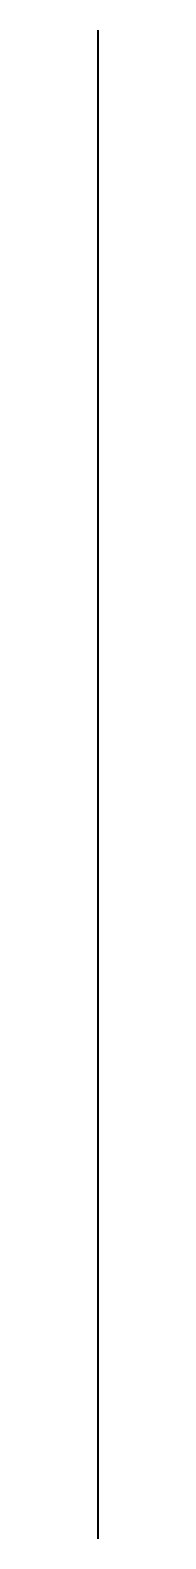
# Model space of a CAD drawing. Header units: millimetres. Extents: x 375819 to 377468, y 378762 to 378979.
# Drawn here: x 377196.7 to 377196.8, y 378761.9 to 378979.4 of the extents above; entities that cross this region are included whole.
import ezdxf

# ---------------------------------------------------------------- set-up
doc = ezdxf.new("R2010")
doc.units = ezdxf.units.MM

msp = doc.modelspace()

# ---------------------------------------------------------------- linework, layer by layer
at = {"color": 0}
for p, q in [((377196.74, 378979.41), (377196.74, 378761.91)), ((377196.74, 378761.91), (377196.74, 378979.41)), ((377196.74, 378979.41), (377196.74, 378761.91)), ((377196.74, 378761.91), (377196.74, 378979.41)), ((377196.74, 378979.41), (377196.74, 378761.91)), ((377196.74, 378979.41), (377196.74, 378761.91)), ((377196.74, 378761.91), (377196.74, 378979.41)), ((377196.74, 378979.41), (377196.74, 378761.91)), ((377196.74, 378761.91), (377196.74, 378979.41)), ((377196.74, 378979.41), (377196.74, 378761.91)), ((377196.74, 378979.4), (377196.74, 378761.9)), ((377196.74, 378979.4), (377196.74, 378761.9)), ((377196.74, 378761.9), (377196.74, 378979.4)), ((377196.74, 378979.4), (377196.74, 378761.9)), ((377196.74, 378761.9), (377196.74, 378979.4)), ((377196.74, 378979.4), (377196.74, 378761.9)), ((377196.74, 378979.4), (377196.74, 378761.9)), ((377196.74, 378761.9), (377196.74, 378979.4)), ((377196.74, 378979.4), (377196.74, 378761.9)), ((377196.74, 378761.9), (377196.74, 378979.4)), ((377196.75, 378979.41), (377196.75, 378761.91)), ((377196.75, 378761.91), (377196.75, 378979.41)), ((377196.75, 378979.41), (377196.75, 378761.91)), ((377196.75, 378761.91), (377196.75, 378979.41)), ((377196.75, 378979.41), (377196.75, 378761.91)), ((377196.75, 378979.4), (377196.75, 378761.9)), ((377196.75, 378761.9), (377196.75, 378979.4)), ((377196.75, 378979.4), (377196.75, 378761.9)), ((377196.75, 378761.9), (377196.75, 378979.4)), ((377196.75, 378979.4), (377196.75, 378761.9))]:
    msp.add_line(p, q, dxfattribs=at)

doc.saveas('drawing.dxf')
